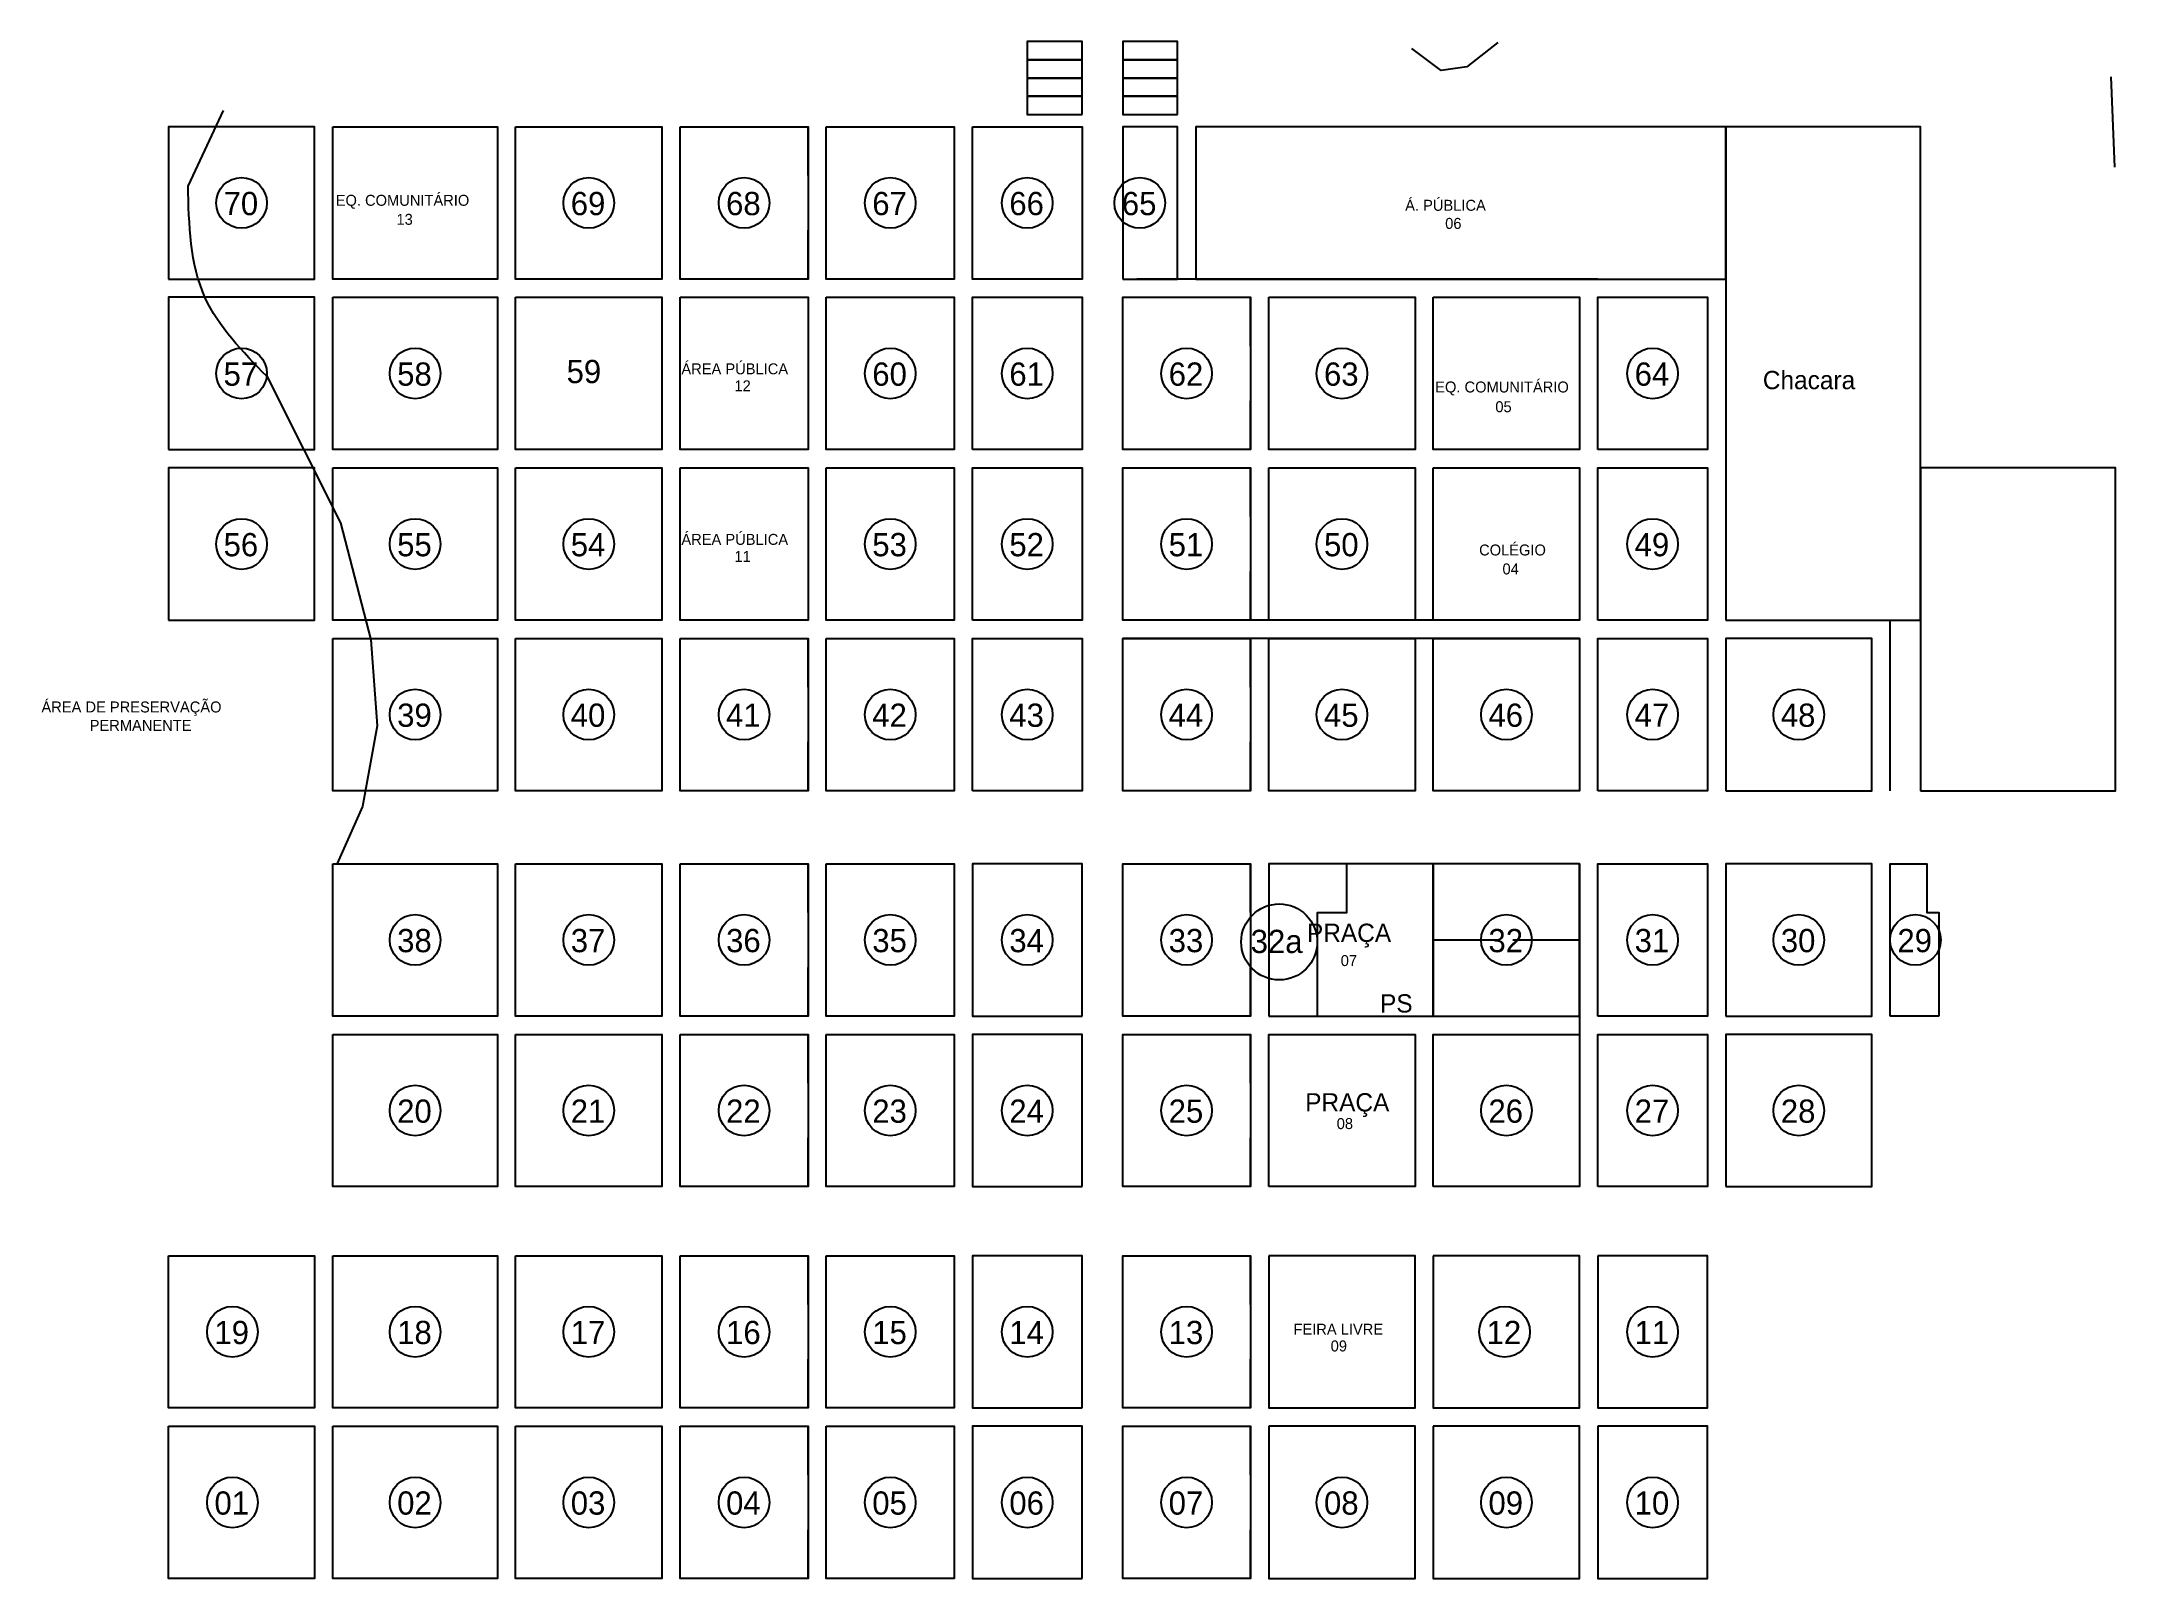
# Model space of a CAD drawing. Extents: x 1147957 to 1163904, y 18967063 to 18979615.
# Drawn here: x 1153310 to 1155013, y 18967063 to 18968325 of the extents above; entities that cross this region are included whole.
import ezdxf
from ezdxf.enums import TextEntityAlignment as Align

# ---------------------------------------------------------------- set-up
doc = ezdxf.new("R2010")
doc.units = 0
doc.header["$MEASUREMENT"] = 0
doc.layers.get('0').update_dxf_attribs({"linetype": 'CONTINUOUS'})
for name, color, linetype in [('LEVEL_2', 19, 'CONTINUOUS'), ('QUADRAS', 7, 'CONTINUOUS'), ('TEXT', 7, 'CONTINUOUS'), ('TEXT_QUADRA', 7, 'CONTINUOUS')]:
    doc.layers.add(name, color=color, linetype=linetype)
doc.styles.add('STYLE-CHAR_FAST_FONT_I_0', font='CHAR_FAST_FONT.shx', dxfattribs={"oblique": 15})

msp = doc.modelspace()

# ---------------------------------------------------------------- texts
at = {"layer": 'TEXT', "linetype": 'Continuous', "style": 'STYLE-CHAR_FAST_FONT_I_0'}
for s, height, p in [('EQ. COMUNITÁRIO', 9, (1153551.799, 18968187.276)), ('Á. PÚBLICA', 9, (1154429.711, 18968183.183)), ('13', 9, (1153601.693, 18968171.655)), ('06', 9, (1154462.56, 18968168.317)), ('ÁREA PÚBLICA', 9, (1153835.553, 18968048.951)), ('Chacara', 15, (1154723.295, 18968034.942)), ('12', 9, (1153879.133, 18968034.984)), ('EQ. COMUNITÁRIO', 9, (1154454.364, 18968034.039)), ('05', 9, (1154503.725, 18968017.839)), ('ÁREA PÚBLICA', 9, (1153835.553, 18967908.951)), ('COLÉGIO', 9, (1154490.395, 18967900.233)), ('11', 9, (1153879.133, 18967894.984)), ('04', 9, (1154509.597, 18967884.699)), ('ÁREA DE PRESERVAÇÃO ', 9, (1153310.253, 18967771.382)), ('PERMANENTE', 9, (1153349.841, 18967756.285)), ('PRAÇA', 15, (1154349.07, 18967581.219)), ('07', 9, (1154376.802, 18967563.226)), ('PS', 15, (1154409.059, 18967523.277)), ('PRAÇA', 15, (1154347.622, 18967442.067)), ('08', 9, (1154373.509, 18967429.396)), ('FEIRA LIVRE', 9, (1154338.015, 18967260.615)), ('09', 9, (1154368.54, 18967246.879))]:
    msp.add_text(s, height=height, dxfattribs=at).set_placement(p, align=Align.BOTTOM_LEFT)
at = {"layer": 'TEXT_QUADRA', "linetype": 'Continuous', "style": 'STYLE-CHAR_FAST_FONT_I_0'}
for s, p in [('70', (1153459.76, 18968176.562)), ('69', (1153744.76, 18968176.562)), ('68', (1153872.26, 18968176.562)), ('67', (1153992.26, 18968176.562)), ('66', (1154104.76, 18968176.562)), ('65', (1154197.137, 18968176.562)), ('57', (1153459.76, 18968036.562)), ('58', (1153602.26, 18968036.562)), ('59', (1153741.342, 18968038.662)), ('60', (1153992.26, 18968036.562)), ('61', (1154104.76, 18968036.562)), ('62', (1154235.575, 18968036.562)), ('63', (1154363.075, 18968036.562)), ('64', (1154618.075, 18968036.562)), ('56', (1153459.76, 18967896.562)), ('55', (1153602.26, 18967896.562)), ('54', (1153744.76, 18967896.562)), ('53', (1153992.26, 18967896.562)), ('52', (1154104.76, 18967896.562)), ('51', (1154235.575, 18967896.562)), ('50', (1154363.075, 18967896.562)), ('49', (1154618.075, 18967896.562)), ('39', (1153602.26, 18967756.562)), ('40', (1153744.76, 18967756.562)), ('41', (1153872.26, 18967756.562)), ('42', (1153992.26, 18967756.562)), ('43', (1154104.76, 18967756.562)), ('44', (1154235.575, 18967756.562)), ('45', (1154363.075, 18967756.562)), ('46', (1154498.075, 18967756.562)), ('47', (1154618.075, 18967756.562)), ('48', (1154738.075, 18967756.562)), ('38', (1153602.26, 18967571.562)), ('37', (1153744.76, 18967571.562)), ('36', (1153872.26, 18967571.562)), ('35', (1153992.26, 18967571.562)), ('34', (1154104.76, 18967571.562)), ('33', (1154235.575, 18967571.562)), ('32a', (1154302.883, 18967570.879)), ('32', (1154498.075, 18967571.562)), ('31', (1154618.075, 18967571.562)), ('30', (1154738.075, 18967571.562)), ('29', (1154833.763, 18967571.562)), ('20', (1153602.26, 18967431.562)), ('21', (1153744.76, 18967431.562)), ('22', (1153872.26, 18967431.562)), ('23', (1153992.26, 18967431.562)), ('24', (1154104.76, 18967431.562)), ('25', (1154235.575, 18967431.562)), ('26', (1154498.075, 18967431.562)), ('27', (1154618.075, 18967431.562)), ('28', (1154738.075, 18967431.562)), ('19', (1153452.26, 18967249.881)), ('18', (1153602.26, 18967249.881)), ('17', (1153744.76, 18967249.881)), ('16', (1153872.26, 18967249.881)), ('15', (1153992.26, 18967249.881)), ('14', (1154104.76, 18967249.881)), ('13', (1154235.575, 18967249.881)), ('12', (1154496.555, 18967249.881)), ('11', (1154618.075, 18967249.881)), ('01', (1153452.26, 18967109.881)), ('02', (1153602.26, 18967109.881)), ('03', (1153744.76, 18967109.881)), ('04', (1153872.26, 18967109.881)), ('05', (1153992.26, 18967109.881)), ('06', (1154104.76, 18967109.881)), ('07', (1154235.575, 18967109.881)), ('08', (1154363.075, 18967109.881)), ('09', (1154498.075, 18967109.881)), ('10', (1154618.075, 18967109.881))]:
    msp.add_text(s, height=19.08, dxfattribs=at).set_placement(p, align=Align.BOTTOM_LEFT)

# ---------------------------------------------------------------- linework, layer by layer
for p, q in [((1154572.81, 18967849.855), (1154197.81, 18967849.855)), ((1154827.81, 18967709.855), (1154827.81, 18967849.855)), ((1154572.81, 18967834.855), (1154197.81, 18967834.855)), ((1154572.81, 18967649.855), (1154572.81, 18967399.855)), ((1154452.81, 18967587.355), (1154507.61, 18967587.355)), ((1154518.01, 18967587.355), (1154572.81, 18967587.355)), ((1154437.81, 18967509.855), (1154437.81, 18967399.855))]:
    msp.add_line(p, q)
for points in [[(1154164.496, 18968309.855), (1154164.496, 18968324.855), (1154119.496, 18968324.855), (1154119.496, 18968309.855)], [(1154242.81, 18968309.855), (1154242.81, 18968324.855), (1154197.81, 18968324.855), (1154197.81, 18968309.855)], [(1154164.496, 18968294.855), (1154164.496, 18968309.855), (1154119.496, 18968309.855), (1154119.496, 18968294.855)], [(1154242.81, 18968294.855), (1154242.81, 18968309.855), (1154197.81, 18968309.855), (1154197.81, 18968294.855)], [(1154164.496, 18968279.855), (1154164.496, 18968294.855), (1154119.496, 18968294.855), (1154119.496, 18968279.855)], [(1154242.81, 18968279.855), (1154242.81, 18968294.855), (1154197.81, 18968294.855), (1154197.81, 18968279.855)], [(1154164.496, 18968264.855), (1154164.496, 18968279.855), (1154119.496, 18968279.855), (1154119.496, 18968264.855)], [(1154242.81, 18968264.855), (1154242.81, 18968279.855), (1154197.81, 18968279.855), (1154197.81, 18968264.855)], [(1153549.496, 18968254.855), (1153684.496, 18968254.855), (1153684.496, 18968129.855), (1153549.496, 18968129.855)], [(1153834.496, 18968254.855), (1153939.496, 18968254.855), (1153939.496, 18968129.855), (1153834.496, 18968129.855)], [(1153939.496, 18968214.855), (1153939.496, 18968214.855), (1153939.496, 18968254.855), (1153939.496, 18968254.855)], [(1154074.496, 18968254.855), (1154164.496, 18968254.855), (1154164.496, 18968129.855), (1154074.496, 18968129.855)], [(1154197.81, 18968129.855), (1154242.81, 18968129.855), (1154242.81, 18968254.855), (1154197.81, 18968254.855)], [(1153939.496, 18968129.855), (1153939.496, 18968129.855), (1153939.496, 18968169.855), (1153939.496, 18968169.855)], [(1153549.496, 18968114.855), (1153684.496, 18968114.855), (1153684.496, 18967989.855), (1153549.496, 18967989.855)], [(1154197.81, 18968114.855), (1154302.81, 18968114.855), (1154302.81, 18967989.855), (1154197.81, 18967989.855)], [(1154302.81, 18968074.855), (1154302.81, 18968074.855), (1154302.81, 18968114.855), (1154302.81, 18968114.855)], [(1154302.81, 18967989.855), (1154302.81, 18967989.855), (1154302.81, 18968029.855), (1154302.81, 18968029.855)], [(1153549.496, 18967974.855), (1153684.496, 18967974.855), (1153684.496, 18967849.855), (1153549.496, 18967849.855)], [(1154197.81, 18967974.855), (1154302.81, 18967974.855), (1154302.81, 18967849.855), (1154197.81, 18967849.855)], [(1154302.81, 18967934.855), (1154302.81, 18967934.855), (1154302.81, 18967974.855), (1154302.81, 18967974.855)], [(1154302.81, 18967849.855), (1154302.81, 18967849.855), (1154302.81, 18967889.855), (1154302.81, 18967889.855)], [(1153549.496, 18967834.855), (1153684.496, 18967834.855), (1153684.496, 18967709.855), (1153549.496, 18967709.855)], [(1153834.496, 18967834.855), (1153939.496, 18967834.855), (1153939.496, 18967709.855), (1153834.496, 18967709.855)], [(1153939.496, 18967794.855), (1153939.496, 18967794.855), (1153939.496, 18967834.855), (1153939.496, 18967834.855)], [(1154197.81, 18967834.855), (1154302.81, 18967834.855), (1154302.81, 18967709.855), (1154197.81, 18967709.855)], [(1154302.81, 18967794.855), (1154302.81, 18967794.855), (1154302.81, 18967834.855), (1154302.81, 18967834.855)], [(1153939.496, 18967709.855), (1153939.496, 18967709.855), (1153939.496, 18967749.855), (1153939.496, 18967749.855)], [(1154302.81, 18967709.855), (1154302.81, 18967709.855), (1154302.81, 18967749.855), (1154302.81, 18967749.855)], [(1153549.496, 18967649.855), (1153684.496, 18967649.855), (1153684.496, 18967524.855), (1153549.496, 18967524.855)], [(1153834.496, 18967649.855), (1153939.496, 18967649.855), (1153939.496, 18967524.855), (1153834.496, 18967524.855)], [(1153939.496, 18967609.855), (1153939.496, 18967609.855), (1153939.496, 18967649.855), (1153939.496, 18967649.855)], [(1154197.81, 18967649.855), (1154302.81, 18967649.855), (1154302.81, 18967524.855), (1154197.81, 18967524.855)], [(1154302.81, 18967609.855), (1154302.81, 18967609.855), (1154302.81, 18967649.855), (1154302.81, 18967649.855)], [(1153939.496, 18967524.855), (1153939.496, 18967524.855), (1153939.496, 18967564.855), (1153939.496, 18967564.855)], [(1154302.81, 18967524.855), (1154302.81, 18967524.855), (1154302.81, 18967564.855), (1154302.81, 18967564.855)], [(1153549.496, 18967509.855), (1153684.496, 18967509.855), (1153684.496, 18967384.855), (1153549.496, 18967384.855)], [(1153834.496, 18967509.855), (1153939.496, 18967509.855), (1153939.496, 18967384.855), (1153834.496, 18967384.855)], [(1153939.496, 18967469.855), (1153939.496, 18967469.855), (1153939.496, 18967509.855), (1153939.496, 18967509.855)], [(1154197.81, 18967509.855), (1154302.81, 18967509.855), (1154302.81, 18967384.855), (1154197.81, 18967384.855)], [(1154302.81, 18967469.855), (1154302.81, 18967469.855), (1154302.81, 18967509.855), (1154302.81, 18967509.855)], [(1153939.496, 18967384.855), (1153939.496, 18967384.855), (1153939.496, 18967424.855), (1153939.496, 18967424.855)], [(1154302.81, 18967384.855), (1154302.81, 18967384.855), (1154302.81, 18967424.855), (1154302.81, 18967424.855)], [(1153414.496, 18967328.175), (1153534.496, 18967328.175), (1153534.496, 18967203.175), (1153414.496, 18967203.175)], [(1153549.496, 18967328.175), (1153684.496, 18967328.175), (1153684.496, 18967203.175), (1153549.496, 18967203.175)], [(1153699.496, 18967328.175), (1153819.496, 18967328.175), (1153819.496, 18967203.175), (1153699.496, 18967203.175)], [(1153834.496, 18967328.175), (1153939.496, 18967328.175), (1153939.496, 18967203.175), (1153834.496, 18967203.175)], [(1153939.496, 18967288.175), (1153939.496, 18967288.175), (1153939.496, 18967328.175), (1153939.496, 18967328.175)], [(1154197.81, 18967328.175), (1154302.81, 18967328.175), (1154302.81, 18967203.175), (1154197.81, 18967203.175)], [(1154302.81, 18967288.175), (1154302.81, 18967288.175), (1154302.81, 18967328.175), (1154302.81, 18967328.175)], [(1153939.496, 18967203.175), (1153939.496, 18967203.175), (1153939.496, 18967243.175), (1153939.496, 18967243.175)], [(1154302.81, 18967203.175), (1154302.81, 18967203.175), (1154302.81, 18967243.175), (1154302.81, 18967243.175)], [(1153414.496, 18967188.175), (1153534.496, 18967188.175), (1153534.496, 18967063.175), (1153414.496, 18967063.175)], [(1153549.496, 18967188.175), (1153684.496, 18967188.175), (1153684.496, 18967063.175), (1153549.496, 18967063.175)], [(1153699.496, 18967188.175), (1153819.496, 18967188.175), (1153819.496, 18967063.175), (1153699.496, 18967063.175)], [(1153834.496, 18967188.175), (1153939.496, 18967188.175), (1153939.496, 18967063.175), (1153834.496, 18967063.175)], [(1153939.496, 18967148.175), (1153939.496, 18967148.175), (1153939.496, 18967188.175), (1153939.496, 18967188.175)], [(1154197.81, 18967188.175), (1154302.81, 18967188.175), (1154302.81, 18967063.175), (1154197.81, 18967063.175)], [(1154302.81, 18967148.175), (1154302.81, 18967148.175), (1154302.81, 18967188.175), (1154302.81, 18967188.175)], [(1153939.496, 18967063.175), (1153939.496, 18967063.175), (1153939.496, 18967103.175), (1153939.496, 18967103.175)], [(1154302.81, 18967063.175), (1154302.81, 18967063.175), (1154302.81, 18967103.175), (1154302.81, 18967103.175)]]:
    msp.add_lwpolyline(points, close=True)
for points in [[(1154357.81, 18967524.855), (1154357.81, 18967609.855), (1154381.81, 18967609.855), (1154381.81, 18967649.855)], [(1154827.81, 18967649.855), (1154857.81, 18967649.855), (1154857.81, 18967609.855), (1154867.81, 18967609.855), (1154867.81, 18967524.855)]]:
    msp.add_lwpolyline(points)
for centre in [(1153886.996, 18968192.355), (1153616.996, 18968052.355), (1154250.31, 18968052.355), (1153616.996, 18967912.355), (1154250.31, 18967912.355), (1153616.996, 18967772.355), (1153886.996, 18967772.355), (1154250.31, 18967772.355), (1153616.996, 18967587.355), (1153886.996, 18967587.355), (1154250.31, 18967587.355), (1153616.996, 18967447.355), (1153886.996, 18967447.355), (1154250.31, 18967447.355), (1153466.996, 18967265.675), (1153616.996, 18967265.675), (1153759.496, 18967265.675), (1153886.996, 18967265.675), (1154250.31, 18967265.675), (1153466.996, 18967125.675), (1153616.996, 18967125.675), (1153759.496, 18967125.675), (1153886.996, 18967125.675), (1154250.31, 18967125.675)]:
    msp.add_circle(centre, 20.8)
at = {"layer": 'LEVEL_2', "color": 7, "linetype": 'Continuous'}
for p, q in [((1154505.789, 18968324.098), (1154480.308, 18968304.105)), ((1154459.254, 18968301.077), (1154435.158, 18968319.098)), ((1154480.308, 18968304.105), (1154459.254, 18968301.077)), ((1155012.326, 18968221.615), (1155009.324, 18968295.953)), ((1153459.463, 18968268.297), (1153430.556, 18968206.558)), ((1153495.297, 18968049.998), (1153555.65, 18967929.763)), ((1153555.65, 18967929.763), (1153580.707, 18967833.673)), ((1153580.707, 18967833.673), (1153585.748, 18967763.066)), ((1153585.748, 18967763.066), (1153573.816, 18967696.892)), ((1153573.816, 18967696.892), (1153553.07, 18967650.078))]:
    msp.add_line(p, q, dxfattribs=at)
msp.add_spline([(1153495.297, 18968049.998), (1153444.496, 18968114.855), (1153430.556, 18968206.558)], degree=3, dxfattribs=at)
at = {"layer": 'QUADRAS'}
msp.add_line((1154587.81, 18968129.855), (1154209.496, 18968129.855), dxfattribs=at)
for points in [[(1153414.499, 18968129.855), (1153534.496, 18968129.855), (1153534.496, 18968254.855), (1153414.499, 18968254.855), (1153414.499, 18968129.855)], [(1154074.496, 18967989.855), (1154074.496, 18968114.855), (1154164.496, 18968114.855), (1154164.496, 18967989.855), (1154074.496, 18967989.855)], [(1154197.81, 18967989.855), (1154197.81, 18968114.855), (1154302.81, 18968114.855), (1154302.81, 18967989.855), (1154197.81, 18967989.855)], [(1154587.81, 18967989.855), (1154587.81, 18968114.855), (1154677.81, 18968114.855), (1154677.81, 18967989.855), (1154587.81, 18967989.855)], [(1154074.496, 18967849.855), (1154074.496, 18967974.855), (1154164.496, 18967974.855), (1154164.496, 18967849.855), (1154074.496, 18967849.855)], [(1154197.81, 18967849.855), (1154197.81, 18967974.855), (1154302.81, 18967974.855), (1154302.81, 18967849.855), (1154197.81, 18967849.855)], [(1154587.81, 18967849.855), (1154587.81, 18967974.855), (1154677.81, 18967974.855), (1154677.81, 18967849.855), (1154587.81, 18967849.855)], [(1154074.496, 18967709.855), (1154074.496, 18967834.855), (1154164.496, 18967834.855), (1154164.496, 18967709.855), (1154074.496, 18967709.855)], [(1154197.81, 18967709.855), (1154197.81, 18967834.855), (1154302.81, 18967834.855), (1154302.81, 18967709.855), (1154197.81, 18967709.855)], [(1154587.81, 18967709.855), (1154587.81, 18967834.855), (1154677.81, 18967834.855), (1154677.81, 18967709.855), (1154587.81, 18967709.855)], [(1154692.81, 18967709.855), (1154812.81, 18967709.855), (1154812.81, 18967834.855), (1154692.81, 18967834.855), (1154692.81, 18967709.855)], [(1154164.496, 18967524.855), (1154164.496, 18967649.855), (1154074.496, 18967649.855), (1154074.496, 18967524.855), (1154164.496, 18967524.855)], [(1154197.81, 18967524.855), (1154197.81, 18967649.855), (1154302.81, 18967649.855), (1154302.81, 18967524.855), (1154197.81, 18967524.855)], [(1154317.81, 18967524.855), (1154452.81, 18967524.855), (1154452.81, 18967649.855), (1154317.81, 18967649.855), (1154317.81, 18967524.855)], [(1154452.81, 18967524.855), (1154572.81, 18967524.855), (1154572.81, 18967649.855), (1154452.81, 18967649.855), (1154452.81, 18967524.855)], [(1154587.81, 18967524.855), (1154587.81, 18967649.855), (1154677.81, 18967649.855), (1154677.81, 18967524.855), (1154587.81, 18967524.855)], [(1154692.81, 18967524.855), (1154812.81, 18967524.855), (1154812.81, 18967649.855), (1154692.81, 18967649.855), (1154692.81, 18967524.855)], [(1154827.81, 18967524.855), (1154827.81, 18967649.855), (1154857.81, 18967649.855)], [(1154867.81, 18967524.855), (1154827.81, 18967524.855)], [(1154164.496, 18967384.855), (1154164.496, 18967509.855), (1154074.496, 18967509.855), (1154074.496, 18967384.855), (1154164.496, 18967384.855)], [(1154197.81, 18967384.855), (1154197.81, 18967509.855), (1154302.81, 18967509.855), (1154302.81, 18967384.855), (1154197.81, 18967384.855)], [(1154317.81, 18967384.855), (1154317.81, 18967509.855), (1154437.81, 18967509.855), (1154437.81, 18967384.855), (1154317.81, 18967384.855)], [(1154452.81, 18967384.855), (1154452.81, 18967509.855), (1154572.81, 18967509.855), (1154572.81, 18967384.855), (1154452.81, 18967384.855)], [(1154587.81, 18967384.855), (1154587.81, 18967509.855), (1154677.81, 18967509.855), (1154677.81, 18967384.855), (1154587.81, 18967384.855)], [(1154692.81, 18967384.855), (1154812.81, 18967384.855), (1154812.81, 18967509.855), (1154692.81, 18967509.855), (1154692.81, 18967384.855)], [(1154164.496, 18967203.175), (1154164.496, 18967328.175), (1154074.496, 18967328.175), (1154074.496, 18967203.175), (1154164.496, 18967203.175)], [(1154197.81, 18967203.175), (1154197.81, 18967328.175), (1154302.81, 18967328.175), (1154302.81, 18967203.175), (1154197.81, 18967203.175)], [(1154317.81, 18967328.175), (1154317.81, 18967203.175), (1154437.81, 18967203.175), (1154437.81, 18967328.175), (1154317.81, 18967328.175)], [(1154452.81, 18967328.175), (1154452.81, 18967203.175), (1154572.81, 18967203.175), (1154572.81, 18967328.175), (1154452.81, 18967328.175)], [(1154587.81, 18967328.175), (1154587.81, 18967203.175), (1154677.81, 18967203.175), (1154677.81, 18967328.175), (1154587.81, 18967328.175)], [(1154164.496, 18967063.175), (1154164.496, 18967188.175), (1154074.496, 18967188.175), (1154074.496, 18967063.175), (1154164.496, 18967063.175)], [(1154197.81, 18967063.175), (1154197.81, 18967188.175), (1154302.81, 18967188.175), (1154302.81, 18967063.175), (1154197.81, 18967063.175)], [(1154317.81, 18967188.175), (1154317.81, 18967063.175), (1154437.81, 18967063.175), (1154437.81, 18967188.175), (1154317.81, 18967188.175)], [(1154317.81, 18967188.175), (1154317.81, 18967063.175), (1154437.81, 18967063.175), (1154437.81, 18967188.175), (1154317.81, 18967188.175)], [(1154452.81, 18967188.175), (1154452.81, 18967063.175), (1154572.81, 18967063.175), (1154572.81, 18967188.175), (1154452.81, 18967188.175)], [(1154587.81, 18967188.175), (1154587.81, 18967063.175), (1154677.81, 18967063.175), (1154677.81, 18967188.175), (1154587.81, 18967188.175)]]:
    msp.add_lwpolyline(points, dxfattribs=at)
for points in [[(1153549.496, 18968254.855), (1153684.496, 18968254.855), (1153684.496, 18968129.855), (1153549.496, 18968129.855)], [(1153699.496, 18968254.855), (1153819.496, 18968254.855), (1153819.496, 18968129.855), (1153699.496, 18968129.855)], [(1153834.496, 18968254.855), (1153939.496, 18968254.855), (1153939.496, 18968129.855), (1153834.496, 18968129.855)], [(1153954.496, 18968254.855), (1154059.496, 18968254.855), (1154059.496, 18968129.855), (1153954.496, 18968129.855)], [(1154257.81, 18968129.855), (1154692.81, 18968129.855), (1154692.81, 18968254.855), (1154257.81, 18968254.855)], [(1154692.81, 18967849.855), (1154852.81, 18967849.855), (1154852.81, 18968254.855), (1154692.81, 18968254.855)], [(1153414.499, 18967989.855), (1153534.496, 18967989.855), (1153534.496, 18968114.855), (1153414.499, 18968114.855)], [(1153549.496, 18968114.855), (1153684.496, 18968114.855), (1153684.496, 18967989.855), (1153549.496, 18967989.855)], [(1153699.496, 18968114.855), (1153819.496, 18968114.855), (1153819.496, 18967989.855), (1153699.496, 18967989.855)], [(1153834.496, 18968114.855), (1153939.496, 18968114.855), (1153939.496, 18967989.855), (1153834.496, 18967989.855)], [(1153954.496, 18968114.855), (1154059.496, 18968114.855), (1154059.496, 18967989.855), (1153954.496, 18967989.855)], [(1154317.81, 18968114.855), (1154437.81, 18968114.855), (1154437.81, 18967989.855), (1154317.81, 18967989.855)], [(1154452.81, 18968114.855), (1154572.81, 18968114.855), (1154572.81, 18967989.855), (1154452.81, 18967989.855)], [(1153414.499, 18967849.855), (1153534.496, 18967849.855), (1153534.496, 18967974.855), (1153414.499, 18967974.855)], [(1153549.496, 18967974.855), (1153684.496, 18967974.855), (1153684.496, 18967849.855), (1153549.496, 18967849.855)], [(1153699.496, 18967974.855), (1153819.496, 18967974.855), (1153819.496, 18967849.855), (1153699.496, 18967849.855)], [(1153834.496, 18967974.855), (1153939.496, 18967974.855), (1153939.496, 18967849.855), (1153834.496, 18967849.855)], [(1153954.496, 18967974.855), (1154059.496, 18967974.855), (1154059.496, 18967849.855), (1153954.496, 18967849.855)], [(1154317.81, 18967974.855), (1154437.81, 18967974.855), (1154437.81, 18967849.855), (1154317.81, 18967849.855)], [(1154452.81, 18967974.855), (1154572.81, 18967974.855), (1154572.81, 18967849.855), (1154452.81, 18967849.855)], [(1154852.81, 18967709.855), (1155012.81, 18967709.855), (1155012.81, 18967974.855), (1154852.81, 18967974.855)], [(1153549.496, 18967834.855), (1153684.496, 18967834.855), (1153684.496, 18967709.855), (1153549.496, 18967709.855)], [(1153699.496, 18967834.855), (1153819.496, 18967834.855), (1153819.496, 18967709.855), (1153699.496, 18967709.855)], [(1153834.496, 18967834.855), (1153939.496, 18967834.855), (1153939.496, 18967709.855), (1153834.496, 18967709.855)], [(1153954.496, 18967834.855), (1154059.496, 18967834.855), (1154059.496, 18967709.855), (1153954.496, 18967709.855)], [(1154317.81, 18967834.855), (1154437.81, 18967834.855), (1154437.81, 18967709.855), (1154317.81, 18967709.855)], [(1154452.81, 18967834.855), (1154572.81, 18967834.855), (1154572.81, 18967709.855), (1154452.81, 18967709.855)], [(1153549.496, 18967649.855), (1153684.496, 18967649.855), (1153684.496, 18967524.855), (1153549.496, 18967524.855)], [(1153699.496, 18967649.855), (1153819.496, 18967649.855), (1153819.496, 18967524.855), (1153699.496, 18967524.855)], [(1153834.496, 18967649.855), (1153939.496, 18967649.855), (1153939.496, 18967524.855), (1153834.496, 18967524.855)], [(1153954.496, 18967649.855), (1154059.496, 18967649.855), (1154059.496, 18967524.855), (1153954.496, 18967524.855)], [(1153549.496, 18967509.855), (1153684.496, 18967509.855), (1153684.496, 18967384.855), (1153549.496, 18967384.855)], [(1153699.496, 18967509.855), (1153819.496, 18967509.855), (1153819.496, 18967384.855), (1153699.496, 18967384.855)], [(1153834.496, 18967509.855), (1153939.496, 18967509.855), (1153939.496, 18967384.855), (1153834.496, 18967384.855)], [(1153954.496, 18967509.855), (1154059.496, 18967509.855), (1154059.496, 18967384.855), (1153954.496, 18967384.855)], [(1153414.496, 18967328.175), (1153534.496, 18967328.175), (1153534.496, 18967203.175), (1153414.496, 18967203.175)], [(1153549.496, 18967328.175), (1153684.496, 18967328.175), (1153684.496, 18967203.175), (1153549.496, 18967203.175)], [(1153699.496, 18967328.175), (1153819.496, 18967328.175), (1153819.496, 18967203.175), (1153699.496, 18967203.175)], [(1153834.496, 18967328.175), (1153939.496, 18967328.175), (1153939.496, 18967203.175), (1153834.496, 18967203.175)], [(1153954.496, 18967328.175), (1154059.496, 18967328.175), (1154059.496, 18967203.175), (1153954.496, 18967203.175)], [(1153414.496, 18967188.175), (1153534.496, 18967188.175), (1153534.496, 18967063.175), (1153414.496, 18967063.175)], [(1153549.496, 18967188.175), (1153684.496, 18967188.175), (1153684.496, 18967063.175), (1153549.496, 18967063.175)], [(1153699.496, 18967188.175), (1153819.496, 18967188.175), (1153819.496, 18967063.175), (1153699.496, 18967063.175)], [(1153834.496, 18967188.175), (1153939.496, 18967188.175), (1153939.496, 18967063.175), (1153834.496, 18967063.175)], [(1153954.496, 18967188.175), (1154059.496, 18967188.175), (1154059.496, 18967063.175), (1153954.496, 18967063.175)]]:
    msp.add_lwpolyline(points, close=True, dxfattribs=at)
at = {"layer": 'TEXT_QUADRA'}
for centre, radius in [((1153474.496, 18968192.355), 20.8), ((1153759.496, 18968192.355), 20.8), ((1154006.996, 18968192.355), 20.8), ((1154119.496, 18968192.355), 20.8), ((1154211.872, 18968192.355), 20.8), ((1153474.496, 18968052.355), 20.8), ((1154006.996, 18968052.355), 20.8), ((1154119.496, 18968052.355), 20.8), ((1154377.81, 18968052.355), 20.8), ((1154632.81, 18968052.355), 20.8), ((1153474.496, 18967912.355), 20.8), ((1153759.496, 18967912.355), 20.8), ((1154006.996, 18967912.355), 20.8), ((1154119.496, 18967912.355), 20.8), ((1154377.81, 18967912.355), 20.8), ((1154632.81, 18967912.355), 20.8), ((1153759.496, 18967772.355), 20.8), ((1154006.996, 18967772.355), 20.8), ((1154119.496, 18967772.355), 20.8), ((1154377.81, 18967772.355), 20.8), ((1154512.81, 18967772.355), 20.8), ((1154632.81, 18967772.355), 20.8), ((1154752.81, 18967772.355), 20.8), ((1153759.496, 18967587.355), 20.8), ((1154006.996, 18967587.355), 20.8), ((1154119.496, 18967587.355), 20.8), ((1154326.317, 18967585.729), 31.2), ((1154512.81, 18967587.355), 20.8), ((1154632.81, 18967587.355), 20.8), ((1154752.81, 18967587.355), 20.8), ((1154848.498, 18967587.355), 20.8), ((1153759.496, 18967447.355), 20.8), ((1154006.996, 18967447.355), 20.8), ((1154119.496, 18967447.355), 20.8), ((1154512.81, 18967447.355), 20.8), ((1154632.81, 18967447.355), 20.8), ((1154752.81, 18967447.355), 20.8), ((1154006.996, 18967265.675), 20.8), ((1154119.496, 18967265.675), 20.8), ((1154511.29, 18967265.675), 20.8), ((1154632.81, 18967265.675), 20.8), ((1154006.996, 18967125.675), 20.8), ((1154119.496, 18967125.675), 20.8), ((1154377.81, 18967125.675), 20.8), ((1154512.81, 18967125.675), 20.8), ((1154632.81, 18967125.675), 20.8)]:
    msp.add_circle(centre, radius, dxfattribs=at)

msp.set_redraw_order([(e.dxf.handle, doc.entitydb.next_handle()) for e in msp.query("TEXT MTEXT ATTDEF DIMENSION ARC_DIMENSION")])  # texts and dimensions are drawn at this point

doc.saveas('drawing.dxf')
